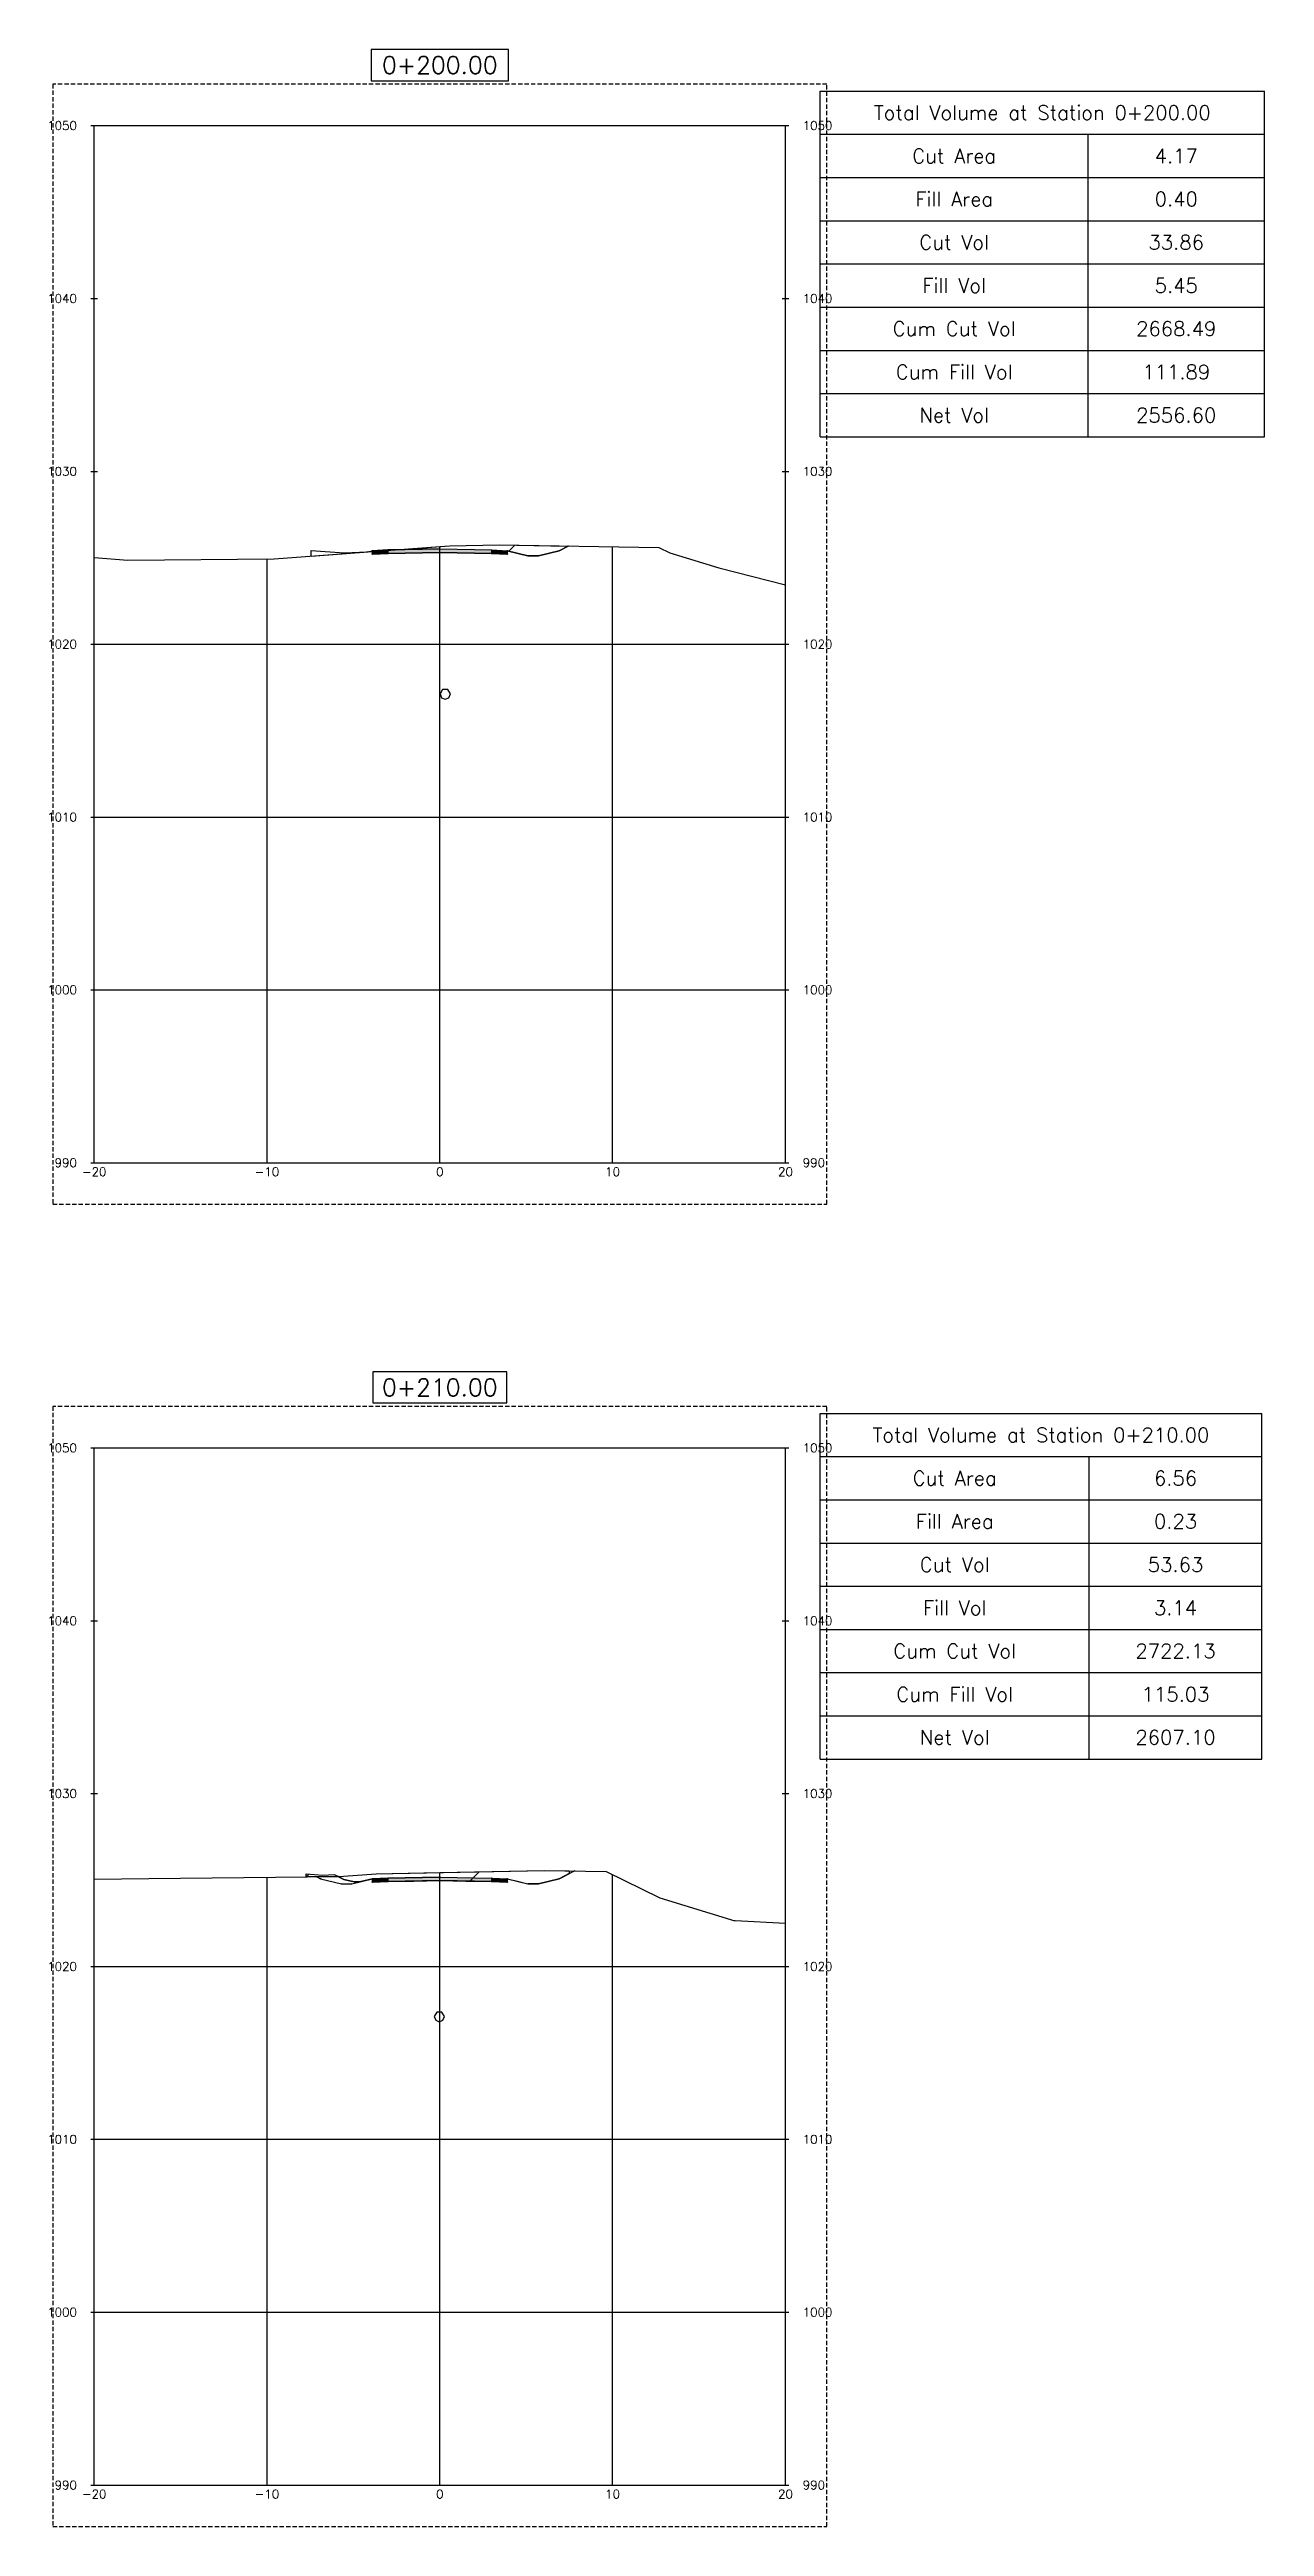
# Model space of a CAD drawing. Header units: metres. Extents: x 517023 to 519141, y 3924953 to 3927827.
# Drawn here: x 518396.4 to 518466.7, y 3925511.7 to 3925655 of the extents above; entities that cross this region are included whole.
import ezdxf

# ---------------------------------------------------------------- set-up
doc = ezdxf.new("R2010")
doc.units = ezdxf.units.M
doc.linetypes.add('DASHED2', pattern=[0.375, 0.25, -0.125])
for name, color, linetype in [('C-ANNO-TABL', 1, 'Continuous'), ('C-ANNO-TABL-TEXT', 150, 'Continuous'), ('C-ANNO-TABL-TITL', 150, 'Continuous'), ('C-ANNO-TABL-TTBL', 5, 'Continuous'), ('C-ROAD-CORR', 5, 'Continuous'), ('C-ROAD-CORR-PATT', 150, 'Continuous'), ('C-ROAD-LINK', 150, 'Continuous'), ('C-ROAD-MARK', 212, 'Continuous'), ('C-ROAD-PROF-TTLB', 5, 'Continuous'), ('C-ROAD-SECT', 7, 'Continuous'), ('C-ROAD-SECT-GRID', 7, 'Continuous'), ('C-ROAD-SECT-TEXT', 92, 'Continuous'), ('C-ROAD-SECT-TICK', 7, 'Continuous'), ('C-ROAD-SECT-TITL', 92, 'Continuous'), ('C-ROAD-SHAP', 32, 'Continuous'), ('C-ROAD-SHAP-PATT', 7, 'Continuous'), ('C-STRM-PIPE', 170, 'Continuous')]:
    doc.layers.add(name, color=color, linetype=linetype)
doc.layers.add('C-ROAD-SECT-BUFR', color=6, linetype='DASHED2', plot=False)
doc.styles.get("Standard").update_dxf_attribs({"font": 'simplex.shx'})

msp = doc.modelspace()

# ---------------------------------------------------------------- texts
at = {"layer": 'C-ANNO-TABL-TEXT', "color": 150, "linetype": 'Continuous', "lineweight": -3, "char_height": 0.833, "attachment_point": 5}
for s, insert in [('4.17', (518461.58, 3925648.89)), ('0.40', (518461.58, 3925646.39)), ('33.86', (518461.58, 3925643.89)), ('5.45', (518461.58, 3925641.39)), ('2668.49', (518461.58, 3925638.89)), ('111.89', (518461.58, 3925636.39)), ('2556.60', (518461.58, 3925633.89)), ('6.56', (518461.54, 3925572.39)), ('0.23', (518461.54, 3925569.89)), ('53.63', (518461.54, 3925567.39)), ('3.14', (518461.54, 3925564.89)), ('2722.13', (518461.54, 3925562.39)), ('115.03', (518461.54, 3925559.89)), ('2607.10', (518461.54, 3925557.39))]:
    msp.add_mtext(s, dxfattribs=dict(at, insert=insert))
at = {"layer": 'C-ANNO-TABL-TITL', "color": 150, "linetype": 'Continuous', "lineweight": -3, "attachment_point": 5}
for s, insert, char_height in [('Total Volume at Station 0+200.00', (518453.83, 3925651.39), 0.8333), ('Cut Area', (518448.73, 3925648.89), 0.833), ('Fill Area', (518448.73, 3925646.39), 0.833), ('Cut Vol', (518448.73, 3925643.89), 0.833), ('Fill Vol', (518448.73, 3925641.39), 0.833), ('Cum Cut Vol', (518448.73, 3925638.89), 0.8333), ('Cum Fill Vol', (518448.73, 3925636.39), 0.8333), ('Net Vol', (518448.73, 3925633.89), 0.833), ('Total Volume at Station 0+210.00', (518453.75, 3925574.89), 0.8333), ('Cut Area', (518448.76, 3925572.39), 0.833), ('Fill Area', (518448.76, 3925569.89), 0.833), ('Cut Vol', (518448.76, 3925567.39), 0.833), ('Fill Vol', (518448.76, 3925564.89), 0.833), ('Cum Cut Vol', (518448.76, 3925562.39), 0.8333), ('Cum Fill Vol', (518448.76, 3925559.89), 0.8333), ('Net Vol', (518448.76, 3925557.39), 0.833)]:
    msp.add_mtext(s, dxfattribs=dict(at, insert=insert, char_height=char_height))
at = {"layer": 'C-ROAD-SECT-TEXT', "color": 92, "linetype": 'Continuous', "lineweight": -3, "char_height": 0.5}
for s, insert, attachment_point in [('1050', (518397.97, 3925650.64), 6), ('1050', (518439.97, 3925650.64), 4), ('1040', (518397.97, 3925640.64), 6), ('1040', (518439.97, 3925640.64), 4), ('1030', (518397.97, 3925630.64), 6), ('1030', (518439.97, 3925630.64), 4), ('1020', (518397.97, 3925620.64), 6), ('1020', (518439.97, 3925620.64), 4), ('1010', (518397.97, 3925610.64), 6), ('1010', (518439.97, 3925610.64), 4), ('1000', (518397.97, 3925600.64), 6), ('1000', (518439.97, 3925600.64), 4), ('990', (518397.97, 3925590.64), 6), ('{\\C3;-20}', (518398.97, 3925590.37), 2), ('{\\C3;-10}', (518408.97, 3925590.37), 2), ('{\\C3;0}', (518418.97, 3925590.37), 2), ('{\\C3;10}', (518428.97, 3925590.37), 2), ('{\\C3;20}', (518438.97, 3925590.37), 2), ('990', (518439.97, 3925590.64), 4), ('1050', (518397.97, 3925574.14), 6), ('1050', (518439.97, 3925574.14), 4), ('1040', (518397.97, 3925564.14), 6), ('1040', (518439.97, 3925564.14), 4), ('1030', (518397.97, 3925554.14), 6), ('1030', (518439.97, 3925554.14), 4), ('1020', (518397.97, 3925544.14), 6), ('1020', (518439.97, 3925544.14), 4), ('1010', (518397.97, 3925534.14), 6), ('1010', (518439.97, 3925534.14), 4), ('1000', (518397.97, 3925524.14), 6), ('1000', (518439.97, 3925524.14), 4), ('990', (518397.97, 3925514.14), 6), ('990', (518439.97, 3925514.14), 4), ('{\\C3;-20}', (518398.97, 3925513.87), 2), ('{\\C3;-10}', (518408.97, 3925513.87), 2), ('{\\C3;0}', (518418.97, 3925513.87), 2), ('{\\C3;10}', (518428.97, 3925513.87), 2), ('{\\C3;20}', (518438.97, 3925513.87), 2)]:
    msp.add_mtext(s, dxfattribs=dict(at, insert=insert, attachment_point=attachment_point))
at = {"layer": 'C-ROAD-SECT-TITL', "color": 92, "linetype": 'Continuous', "lineweight": -3, "char_height": 1, "attachment_point": 8}
for s, insert in [('0+200.00', (518418.97, 3925653.64)), ('0+210.00', (518418.97, 3925577.14))]:
    msp.add_mtext(s, dxfattribs=dict(at, insert=insert))

# ---------------------------------------------------------------- hatches: boundary and pattern name
at = {"layer": 'C-ROAD-CORR-PATT', "linetype": 'Continuous', "lineweight": -3}
h = msp.add_hatch(dxfattribs=at)
h.set_pattern_fill('ANSI31', color=1, scale=1.75, style=0)
h.set_pattern_definition([(45, (518415.071, 3925626), (-3.9289, 3.9289), [])])
h.paths.add_polyline_path([(518415.07, 3925626), (518419.54, 3925626.33), (518422.4, 3925626.39), (518426.4, 3925626.32), (518425.87, 3925626.05), (518424.67, 3925625.75), (518424.07, 3925625.75), (518422.87, 3925626.05), (518422.87, 3925625.85), (518421.97, 3925625.89), (518418.97, 3925625.95), (518415.97, 3925625.89), (518415.07, 3925625.85)])
h = msp.add_hatch(dxfattribs=at)
h.set_pattern_fill('ANSI31', color=3, scale=1.75, style=0)
h.set_pattern_definition([(45, (518414.762, 3925625.9774), (-3.929, 3.929), [])])
h.paths.add_polyline_path([(518414.76, 3925625.98), (518415.07, 3925626.05), (518415.07, 3925626)])
h.paths.add_polyline_path([(518411.52, 3925625.74), (518411.52, 3925626.06), (518413.44, 3925625.93), (518414.76, 3925625.98)])
h = msp.add_hatch(dxfattribs=at)
h.set_pattern_fill('ANSI31', color=3, scale=1.75, style=0)
h.set_pattern_definition([(45, (518411.2424, 3925549.3186), (-3.929, 3.929), [])])
h.paths.add_polyline_path([(518411.24, 3925549.32), (518411.24, 3925549.5), (518412.2, 3925549.43), (518412.86, 3925549.46), (518413.1, 3925549.34)])
h = msp.add_hatch(dxfattribs=at)
h.set_pattern_fill('ANSI31', color=1, scale=1.75, style=0)
h.set_pattern_definition([(45, (518413.102, 3925549.336), (-3.9289, 3.9289), [])])
h.paths.add_polyline_path([(518413.1, 3925549.34), (518413.12, 3925549.34), (518415.29, 3925549.5), (518425, 3925549.7), (518426.46, 3925549.67), (518426.46, 3925549.51), (518425.87, 3925549.22), (518424.67, 3925548.92), (518424.07, 3925548.92), (518423.47, 3925549.07), (518422.87, 3925549.22), (518422.87, 3925549.12), (518422.87, 3925549.02), (518421.97, 3925549.05), (518418.97, 3925549.11), (518415.97, 3925549.05), (518415.52, 3925549.04), (518415.07, 3925549.02), (518415.07, 3925549.12), (518415.07, 3925549.22), (518414.32, 3925549.03), (518414.02, 3925549.03), (518413.42, 3925549.18)])
at = {"layer": 'C-ROAD-SHAP-PATT', "linetype": 'Continuous', "lineweight": -3}
for points in [[(518418.97, 3925626.15), (518415.97, 3925626.09), (518415.97, 3925625.89), (518418.97, 3925625.95)], [(518418.97, 3925626.15), (518421.97, 3925626.09), (518421.97, 3925625.89), (518418.97, 3925625.95)], [(518415.97, 3925626.09), (518415.07, 3925626.05), (518415.07, 3925625.85), (518415.97, 3925625.89)], [(518421.97, 3925626.09), (518422.87, 3925626.05), (518422.87, 3925625.85), (518421.97, 3925625.89)], [(518415.97, 3925549.25), (518415.07, 3925549.22), (518415.07, 3925549.02), (518415.97, 3925549.05)], [(518418.97, 3925549.31), (518415.97, 3925549.25), (518415.97, 3925549.05), (518418.97, 3925549.11)], [(518418.97, 3925549.31), (518421.97, 3925549.25), (518421.97, 3925549.05), (518418.97, 3925549.11)], [(518421.97, 3925549.25), (518422.87, 3925549.22), (518422.87, 3925549.02), (518421.97, 3925549.05)]]:
    msp.add_hatch(color=7, dxfattribs=at).paths.add_polyline_path(points)

# ---------------------------------------------------------------- linework, layer by layer
at = {"layer": 'C-ANNO-TABL', "color": 1, "linetype": 'Continuous', "lineweight": -3}
for p, q in [((518440.97, 3925650.14), (518466.69, 3925650.14)), ((518456.48, 3925632.64), (518456.48, 3925650.14)), ((518440.97, 3925647.64), (518466.69, 3925647.64)), ((518440.97, 3925645.14), (518466.69, 3925645.14)), ((518440.97, 3925642.64), (518466.69, 3925642.64)), ((518440.97, 3925640.14), (518466.69, 3925640.14)), ((518440.97, 3925637.64), (518466.69, 3925637.64)), ((518440.97, 3925635.14), (518466.69, 3925635.14)), ((518440.97, 3925573.64), (518466.53, 3925573.64)), ((518456.55, 3925556.14), (518456.55, 3925573.64)), ((518440.97, 3925571.14), (518466.53, 3925571.14)), ((518440.97, 3925568.64), (518466.53, 3925568.64)), ((518440.97, 3925566.14), (518466.53, 3925566.14)), ((518440.97, 3925563.64), (518466.53, 3925563.64)), ((518440.97, 3925561.14), (518466.53, 3925561.14)), ((518440.97, 3925558.64), (518466.53, 3925558.64))]:
    msp.add_line(p, q, dxfattribs=at)
at = {"layer": 'C-ANNO-TABL-TTBL', "color": 5, "linetype": 'Continuous', "lineweight": -3}
for p, q in [((518440.97, 3925652.64), (518466.69, 3925652.64)), ((518440.97, 3925632.64), (518440.97, 3925652.64)), ((518466.69, 3925632.64), (518466.69, 3925652.64)), ((518440.97, 3925632.64), (518466.69, 3925632.64)), ((518440.97, 3925576.14), (518466.53, 3925576.14)), ((518440.97, 3925556.14), (518440.97, 3925576.14)), ((518466.53, 3925556.14), (518466.53, 3925576.14)), ((518440.97, 3925556.14), (518466.53, 3925556.14))]:
    msp.add_line(p, q, dxfattribs=at)
at = {"layer": 'C-ROAD-CORR', "color": 1, "linetype": 'Continuous', "lineweight": -3}
for p, q in [((518415.07, 3925626), (518419.54, 3925626.33)), ((518419.54, 3925626.33), (518422.4, 3925626.39)), ((518422.4, 3925626.39), (518426.4, 3925626.32)), ((518426.4, 3925626.32), (518425.87, 3925626.05)), ((518415.07, 3925625.85), (518415.07, 3925626)), ((518415.97, 3925625.89), (518415.07, 3925625.85)), ((518418.97, 3925625.95), (518415.97, 3925625.89)), ((518421.97, 3925625.89), (518418.97, 3925625.95)), ((518422.87, 3925625.85), (518421.97, 3925625.89)), ((518424.07, 3925625.75), (518422.87, 3925626.05)), ((518422.87, 3925626.05), (518422.87, 3925625.85)), ((518424.67, 3925625.75), (518424.07, 3925625.75)), ((518425.87, 3925626.05), (518424.67, 3925625.75)), ((518413.1, 3925549.34), (518413.12, 3925549.34)), ((518413.42, 3925549.18), (518413.1, 3925549.34)), ((518413.12, 3925549.34), (518415.29, 3925549.5)), ((518414.02, 3925549.03), (518413.42, 3925549.18)), ((518414.32, 3925549.03), (518414.02, 3925549.03)), ((518415.07, 3925549.22), (518414.32, 3925549.03)), ((518415.07, 3925549.12), (518415.07, 3925549.22)), ((518415.07, 3925549.02), (518415.07, 3925549.12)), ((518415.07, 3925549.02), (518415.97, 3925549.05)), ((518415.29, 3925549.5), (518425, 3925549.7)), ((518418.97, 3925549.11), (518415.97, 3925549.05)), ((518421.97, 3925549.05), (518418.97, 3925549.11)), ((518422.87, 3925549.02), (518421.97, 3925549.05)), ((518422.87, 3925549.22), (518424.07, 3925548.92)), ((518422.87, 3925549.22), (518422.87, 3925549.12)), ((518422.87, 3925549.12), (518422.87, 3925549.02)), ((518424.67, 3925548.92), (518424.07, 3925548.92)), ((518425.87, 3925549.22), (518424.67, 3925548.92)), ((518425, 3925549.7), (518426.46, 3925549.67)), ((518426.46, 3925549.51), (518425.87, 3925549.22)), ((518426.46, 3925549.67), (518426.46, 3925549.51))]:
    msp.add_line(p, q, dxfattribs=at)
at = {"layer": 'C-ROAD-CORR', "color": 3, "linetype": 'Continuous', "lineweight": -3}
for p, q in [((518411.52, 3925625.74), (518411.52, 3925626.06)), ((518411.52, 3925626.06), (518413.44, 3925625.93)), ((518411.52, 3925625.74), (518415.07, 3925626)), ((518413.44, 3925625.93), (518414.76, 3925625.98)), ((518414.76, 3925625.98), (518415.07, 3925626.05)), ((518415.07, 3925626.05), (518415.07, 3925626)), ((518411.24, 3925549.32), (518411.24, 3925549.5)), ((518411.24, 3925549.5), (518412.2, 3925549.43)), ((518413.1, 3925549.34), (518411.24, 3925549.32)), ((518412.2, 3925549.43), (518412.86, 3925549.46)), ((518412.86, 3925549.46), (518413.1, 3925549.34))]:
    msp.add_line(p, q, dxfattribs=at)
at = {"layer": 'C-ROAD-LINK', "color": 150, "linetype": 'Continuous', "lineweight": -3}
for p, q in [((518415.97, 3925626.09), (518418.97, 3925626.15)), ((518418.97, 3925626.15), (518421.97, 3925626.09)), ((518418.97, 3925625.95), (518418.97, 3925626.15)), ((518425.87, 3925626.05), (518426.4, 3925626.32)), ((518414.76, 3925625.98), (518415.07, 3925626.05)), ((518415.07, 3925626.05), (518415.97, 3925626.09)), ((518415.07, 3925626.05), (518415.07, 3925625.85)), ((518415.07, 3925625.85), (518415.97, 3925625.89)), ((518415.97, 3925626.09), (518415.97, 3925625.89)), ((518415.97, 3925625.89), (518415.97, 3925626.09)), ((518415.97, 3925625.89), (518418.97, 3925625.95)), ((518418.97, 3925625.95), (518421.97, 3925625.89)), ((518421.97, 3925626.09), (518421.97, 3925625.89)), ((518421.97, 3925626.09), (518422.87, 3925626.05)), ((518421.97, 3925625.89), (518421.97, 3925626.09)), ((518421.97, 3925625.89), (518422.87, 3925625.85)), ((518422.87, 3925626.05), (518422.87, 3925625.85)), ((518422.87, 3925626.05), (518424.07, 3925625.75)), ((518424.07, 3925625.75), (518424.67, 3925625.75)), ((518424.67, 3925625.75), (518425.87, 3925626.05)), ((518411.86, 3925549.32), (518412.07, 3925549.22)), ((518412.07, 3925549.22), (518413.27, 3925548.92)), ((518413.27, 3925548.92), (518413.87, 3925548.92)), ((518413.87, 3925548.92), (518415.07, 3925549.22)), ((518415.07, 3925549.22), (518415.97, 3925549.25)), ((518415.07, 3925549.22), (518415.07, 3925549.02)), ((518415.07, 3925549.02), (518415.97, 3925549.05)), ((518415.97, 3925549.25), (518418.97, 3925549.31)), ((518415.97, 3925549.25), (518415.97, 3925549.05)), ((518415.97, 3925549.05), (518415.97, 3925549.25)), ((518415.97, 3925549.05), (518418.97, 3925549.11)), ((518418.97, 3925549.31), (518421.97, 3925549.25)), ((518418.97, 3925549.11), (518418.97, 3925549.31)), ((518418.97, 3925549.11), (518421.97, 3925549.05)), ((518421.97, 3925549.25), (518421.97, 3925549.05)), ((518421.97, 3925549.25), (518422.87, 3925549.22)), ((518421.97, 3925549.05), (518421.97, 3925549.25)), ((518421.97, 3925549.05), (518422.87, 3925549.02)), ((518422.87, 3925549.22), (518422.87, 3925549.02)), ((518422.87, 3925549.22), (518424.07, 3925548.92)), ((518424.07, 3925548.92), (518424.67, 3925548.92)), ((518424.67, 3925548.92), (518425.87, 3925549.22)), ((518425.87, 3925549.22), (518426.77, 3925549.67))]:
    msp.add_line(p, q, dxfattribs=at)
at = {"layer": 'C-ROAD-MARK', "color": 212, "linetype": 'Continuous', "lineweight": -3}
for centre in [(518418.97, 3925626.15), (518426.4, 3925626.32), (518414.76, 3925625.98), (518415.07, 3925626.05), (518415.07, 3925625.85), (518415.97, 3925626.09), (518415.97, 3925625.89), (518418.97, 3925625.95), (518421.97, 3925626.09), (518421.97, 3925625.89), (518422.87, 3925626.05), (518422.87, 3925625.85), (518424.07, 3925625.75), (518424.67, 3925625.75), (518425.87, 3925626.05), (518411.86, 3925549.32), (518412.07, 3925549.22), (518413.27, 3925548.92), (518413.87, 3925548.92), (518415.07, 3925549.22), (518415.07, 3925549.02), (518415.97, 3925549.25), (518415.97, 3925549.05), (518418.97, 3925549.31), (518418.97, 3925549.11), (518421.97, 3925549.25), (518421.97, 3925549.05), (518422.87, 3925549.22), (518422.87, 3925549.02), (518424.07, 3925548.92), (518424.67, 3925548.92), (518425.87, 3925549.22), (518426.77, 3925549.67)]:
    msp.add_circle(centre, 0.015, dxfattribs=at)
at = {"layer": 'C-ROAD-PROF-TTLB', "color": 5, "linetype": 'Continuous', "lineweight": -3}
for p, q in [((518398.97, 3925590.64), (518398.97, 3925650.64)), ((518398.97, 3925650.64), (518438.97, 3925650.64)), ((518438.97, 3925590.64), (518438.97, 3925650.64)), ((518398.97, 3925590.64), (518438.97, 3925590.64)), ((518398.97, 3925514.14), (518398.97, 3925574.14)), ((518398.97, 3925574.14), (518438.97, 3925574.14)), ((518438.97, 3925514.14), (518438.97, 3925574.14)), ((518398.97, 3925514.14), (518438.97, 3925514.14))]:
    msp.add_line(p, q, dxfattribs=at)
at = {"layer": 'C-ROAD-SECT', "color": 7, "linetype": 'Continuous', "lineweight": -3}
for points in [[(518398.97, 3925625.65), (518400.92, 3925625.5), (518409.38, 3925625.58), (518418.97, 3925626.29), (518419.54, 3925626.33), (518422.4, 3925626.39), (518431.65, 3925626.23), (518432.27, 3925625.92), (518435.11, 3925625.06), (518438.97, 3925624.08)], [(518411.52, 3925626.06), (518413.44, 3925625.93), (518414.76, 3925625.98), (518415.07, 3925626.05), (518415.07, 3925625.85), (518415.97, 3925625.89), (518418.97, 3925625.95), (518421.97, 3925625.89), (518422.87, 3925625.85), (518422.87, 3925626.05), (518424.07, 3925625.75), (518424.67, 3925625.75), (518425.87, 3925626.05), (518426.4, 3925626.32)], [(518398.97, 3925549.2), (518402.13, 3925549.23), (518413.12, 3925549.34), (518415.29, 3925549.5), (518418.97, 3925549.57), (518425, 3925549.7), (518428.59, 3925549.63), (518431.7, 3925548.12), (518436.04, 3925546.79), (518436.06, 3925546.8), (518438.97, 3925546.64)], [(518411.24, 3925549.5), (518412.2, 3925549.43), (518412.86, 3925549.46), (518413.42, 3925549.18), (518414.02, 3925549.03), (518414.32, 3925549.03), (518414.92, 3925549.18), (518415.07, 3925549.22), (518415.07, 3925549.12), (518415.07, 3925549.02), (518415.52, 3925549.04), (518415.97, 3925549.05), (518417.47, 3925549.08), (518418.97, 3925549.11), (518420.47, 3925549.08), (518421.97, 3925549.05), (518422.42, 3925549.04), (518422.87, 3925549.02), (518422.87, 3925549.12), (518422.87, 3925549.22), (518423.47, 3925549.07), (518424.07, 3925548.92), (518424.37, 3925548.92), (518424.67, 3925548.92), (518425.27, 3925549.07), (518425.87, 3925549.22), (518426.14, 3925549.35), (518426.46, 3925549.51)]]:
    msp.add_lwpolyline(points, dxfattribs=at)
at = {"layer": 'C-ROAD-SECT-BUFR', "color": 6, "linetype": 'DASHED2', "lineweight": -3}
for p, q in [((518441.37, 3925653.04), (518396.57, 3925653.04)), ((518396.57, 3925653.04), (518396.57, 3925588.24)), ((518441.37, 3925588.24), (518441.37, 3925653.04)), ((518396.57, 3925588.24), (518441.37, 3925588.24)), ((518441.37, 3925576.54), (518396.57, 3925576.54)), ((518396.57, 3925576.54), (518396.57, 3925511.74)), ((518441.37, 3925511.74), (518441.37, 3925576.54)), ((518396.57, 3925511.74), (518441.37, 3925511.74))]:
    msp.add_line(p, q, dxfattribs=at)
at = {"layer": 'C-ROAD-SECT-GRID', "color": 7, "linetype": 'Continuous', "lineweight": -3}
for p, q in [((518418.97, 3925590.64), (518418.97, 3925626.29)), ((518428.97, 3925590.64), (518428.97, 3925626.27)), ((518398.97, 3925590.64), (518398.97, 3925625.65)), ((518408.97, 3925590.64), (518408.97, 3925625.58)), ((518438.97, 3925590.64), (518438.97, 3925624.08)), ((518398.97, 3925620.64), (518438.97, 3925620.64)), ((518398.97, 3925610.64), (518438.97, 3925610.64)), ((518398.97, 3925600.64), (518438.97, 3925600.64)), ((518398.97, 3925590.64), (518438.97, 3925590.64)), ((518398.97, 3925514.14), (518398.97, 3925549.2)), ((518408.97, 3925514.14), (518408.97, 3925549.3)), ((518418.97, 3925514.14), (518418.97, 3925549.57)), ((518428.97, 3925514.14), (518428.97, 3925549.45)), ((518438.97, 3925514.14), (518438.97, 3925546.64)), ((518398.97, 3925544.14), (518438.97, 3925544.14)), ((518398.97, 3925534.14), (518438.97, 3925534.14)), ((518398.97, 3925524.14), (518438.97, 3925524.14)), ((518398.97, 3925514.14), (518438.97, 3925514.14))]:
    msp.add_line(p, q, dxfattribs=at)
at = {"layer": 'C-ROAD-SECT-TICK', "color": 7, "linetype": 'Continuous', "lineweight": -3}
for p, q in [((518398.77, 3925650.64), (518399.17, 3925650.64)), ((518438.77, 3925650.64), (518439.17, 3925650.64)), ((518398.77, 3925640.64), (518399.17, 3925640.64)), ((518438.77, 3925640.64), (518439.17, 3925640.64)), ((518398.77, 3925630.64), (518399.17, 3925630.64)), ((518438.77, 3925630.64), (518439.17, 3925630.64)), ((518398.77, 3925620.64), (518399.17, 3925620.64)), ((518438.77, 3925620.64), (518439.17, 3925620.64)), ((518398.77, 3925610.64), (518399.17, 3925610.64)), ((518438.77, 3925610.64), (518439.17, 3925610.64)), ((518398.77, 3925600.64), (518399.17, 3925600.64)), ((518438.77, 3925600.64), (518439.17, 3925600.64)), ((518398.77, 3925590.64), (518399.17, 3925590.64)), ((518438.77, 3925590.64), (518439.17, 3925590.64)), ((518398.77, 3925574.14), (518399.17, 3925574.14)), ((518438.77, 3925574.14), (518439.17, 3925574.14)), ((518398.77, 3925564.14), (518399.17, 3925564.14)), ((518438.77, 3925564.14), (518439.17, 3925564.14)), ((518398.77, 3925554.14), (518399.17, 3925554.14)), ((518438.77, 3925554.14), (518439.17, 3925554.14)), ((518398.77, 3925544.14), (518399.17, 3925544.14)), ((518438.77, 3925544.14), (518439.17, 3925544.14)), ((518398.77, 3925534.14), (518399.17, 3925534.14)), ((518438.77, 3925534.14), (518439.17, 3925534.14)), ((518398.77, 3925524.14), (518399.17, 3925524.14)), ((518438.77, 3925524.14), (518439.17, 3925524.14)), ((518398.77, 3925514.14), (518399.17, 3925514.14)), ((518438.77, 3925514.14), (518439.17, 3925514.14))]:
    msp.add_line(p, q, dxfattribs=at)
at = {"layer": 'C-ROAD-SECT-TITL', "color": 92, "linetype": 'Continuous', "lineweight": -3}
for points in [[(518415, 3925653.24), (518422.94, 3925653.24), (518422.94, 3925655.04), (518415, 3925655.04)], [(518415.09, 3925576.74), (518422.85, 3925576.74), (518422.85, 3925578.54), (518415.09, 3925578.54)]]:
    msp.add_3dface(points, dxfattribs=at)
at = {"layer": 'C-ROAD-SHAP', "color": 32, "linetype": 'Continuous', "lineweight": -3}
for p, q in [((518418.97, 3925626.15), (518415.97, 3925626.09)), ((518418.97, 3925626.15), (518421.97, 3925626.09)), ((518418.97, 3925625.95), (518418.97, 3925626.15)), ((518415.97, 3925626.09), (518415.07, 3925626.05)), ((518415.07, 3925626.05), (518415.07, 3925625.85)), ((518415.07, 3925625.85), (518415.97, 3925625.89)), ((518415.97, 3925626.09), (518415.97, 3925625.89)), ((518415.97, 3925625.89), (518415.97, 3925626.09)), ((518415.97, 3925625.89), (518418.97, 3925625.95)), ((518421.97, 3925625.89), (518418.97, 3925625.95)), ((518421.97, 3925626.09), (518421.97, 3925625.89)), ((518421.97, 3925626.09), (518422.87, 3925626.05)), ((518421.97, 3925625.89), (518421.97, 3925626.09)), ((518422.87, 3925625.85), (518421.97, 3925625.89)), ((518422.87, 3925626.05), (518422.87, 3925625.85)), ((518415.97, 3925549.25), (518415.07, 3925549.22)), ((518415.07, 3925549.22), (518415.07, 3925549.02)), ((518415.07, 3925549.02), (518415.97, 3925549.05)), ((518418.97, 3925549.31), (518415.97, 3925549.25)), ((518415.97, 3925549.25), (518415.97, 3925549.05)), ((518415.97, 3925549.05), (518415.97, 3925549.25)), ((518415.97, 3925549.05), (518418.97, 3925549.11)), ((518418.97, 3925549.31), (518421.97, 3925549.25)), ((518418.97, 3925549.11), (518418.97, 3925549.31)), ((518421.97, 3925549.05), (518418.97, 3925549.11)), ((518421.97, 3925549.25), (518421.97, 3925549.05)), ((518421.97, 3925549.25), (518422.87, 3925549.22)), ((518421.97, 3925549.05), (518421.97, 3925549.25)), ((518422.87, 3925549.02), (518421.97, 3925549.05)), ((518422.87, 3925549.22), (518422.87, 3925549.02))]:
    msp.add_line(p, q, dxfattribs=at)
at = {"layer": 'C-STRM-PIPE', "color": 170, "linetype": 'Continuous', "lineweight": -3}
for points in [[(518419.13, 3925618.02), (518418.98, 3925617.76)], [(518418.98, 3925617.76), (518419.07, 3925617.54)], [(518419.07, 3925617.54), (518419.28, 3925617.46)], [(518419.43, 3925618.02), (518419.13, 3925618.02)], [(518419.28, 3925617.46), (518419.49, 3925617.54)], [(518419.58, 3925617.76), (518419.43, 3925618.02)], [(518419.49, 3925617.54), (518419.58, 3925617.76)], [(518418.79, 3925541.5), (518418.64, 3925541.24)], [(518418.64, 3925541.24), (518418.73, 3925541.03)], [(518418.73, 3925541.03), (518418.94, 3925540.94)], [(518419.09, 3925541.5), (518418.79, 3925541.5)], [(518418.94, 3925540.94), (518419.15, 3925541.03)], [(518419.24, 3925541.24), (518419.09, 3925541.5)], [(518419.15, 3925541.03), (518419.24, 3925541.24)]]:
    msp.add_lwpolyline(points, dxfattribs=at)

msp.set_redraw_order([(e.dxf.handle, doc.entitydb.next_handle()) for e in msp.query("TEXT MTEXT ATTDEF DIMENSION ARC_DIMENSION")])  # texts and dimensions are drawn at this point

doc.saveas('drawing.dxf')
